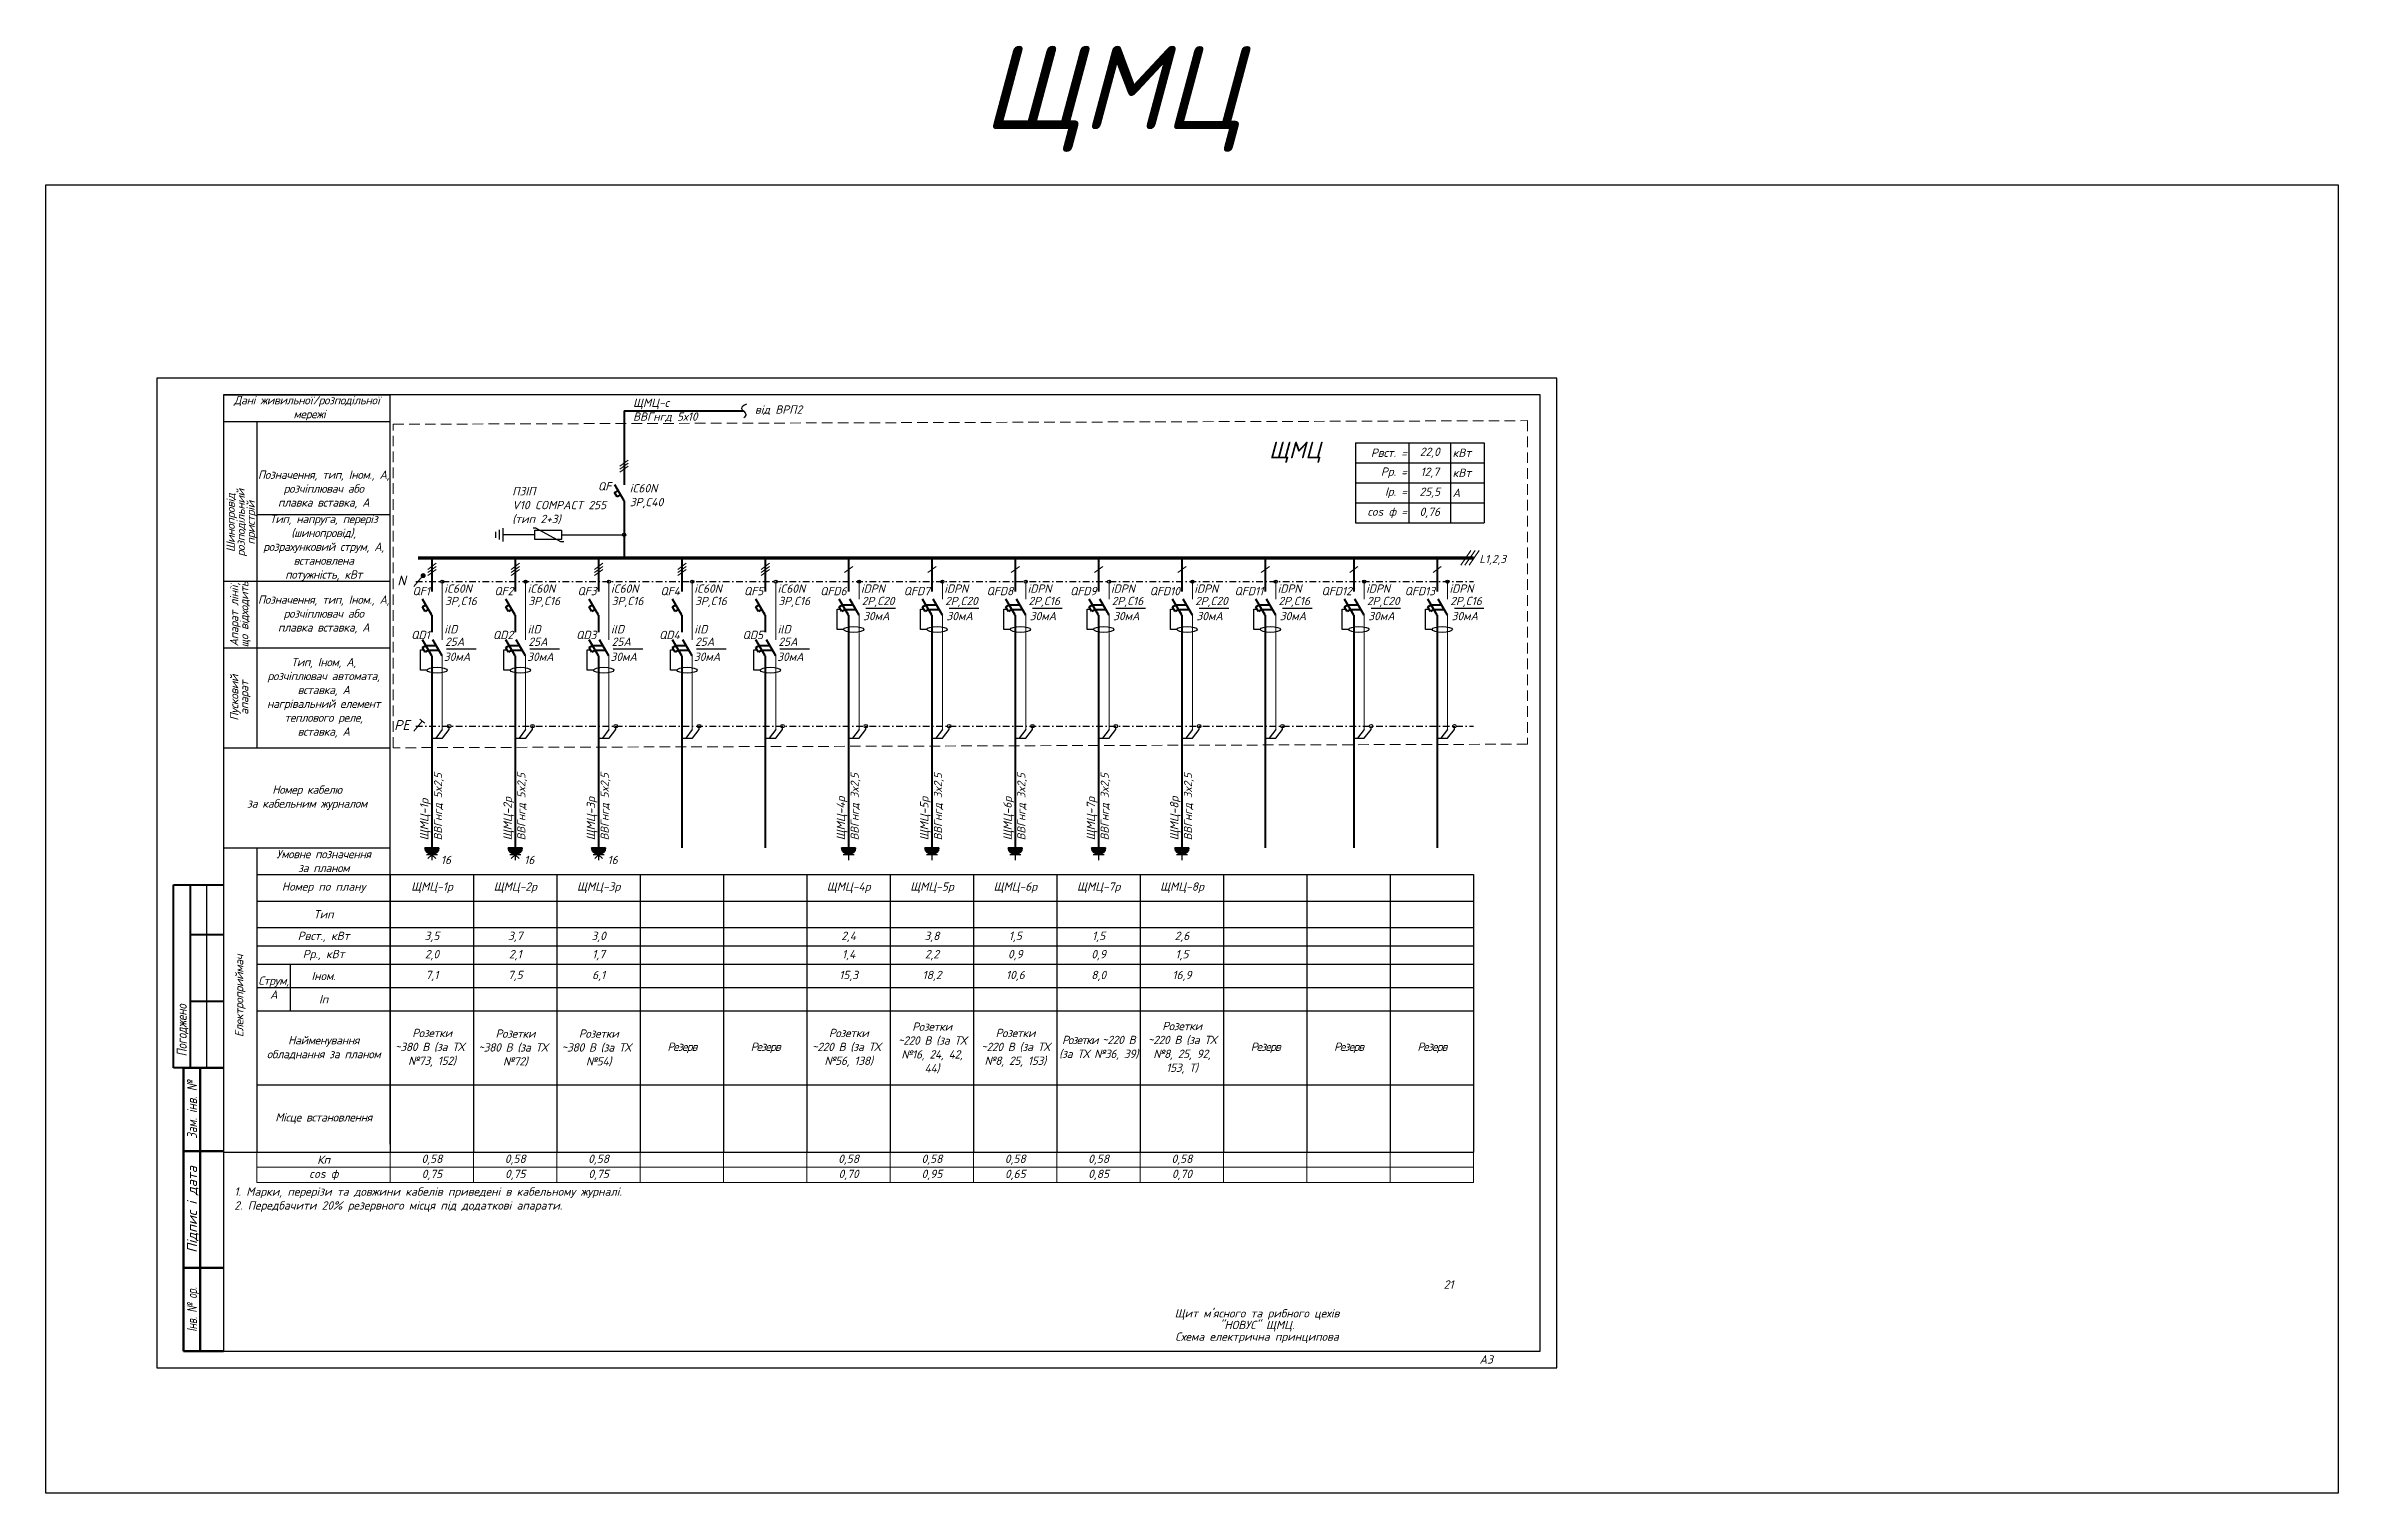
# Model space of a CAD drawing. Header units: millimetres. Extents: x -122434 to 1506205, y -201405 to 386015.
# Drawn here: x 146815 to 215582, y 727 to 44172 of the extents above; entities that cross this region are included whole.
import ezdxf
from ezdxf.enums import TextEntityAlignment as Align

# ---------------------------------------------------------------- set-up
doc = ezdxf.new("R2010")
doc.units = ezdxf.units.MM
doc.linetypes.add('DASHDOTX2', pattern=[2, 1, -0.5, 0, -0.5])
doc.linetypes.add('DASHED', pattern=[9.525, 6.35, -3.175])
doc.layers.get('Defpoints').update_dxf_attribs({"color": 4})
doc.layers.add('Рамка внешняя', color=4, linetype='Continuous', lineweight=30, plot=False)
doc.layers.add('Схема', color=7, linetype='Continuous')
doc.styles.add('GOST 2.304', font='isocpeui.ttf')
doc.styles.add('ICO', font='isocpeui.ttf')
doc.styles.add('ГОСТ 2.304', font='isocpeui.ttf')
doc.styles.add('СГЕНЕРИР_СТИЛЬ_7', font='isocpeui.ttf')

msp = doc.modelspace()

# ---------------------------------------------------------------- texts
at = {"color": 3, "lineweight": 40, "style": 'GOST 2.304'}
msp.add_text('ЩМЦ', height=2500, dxfattribs=at).set_placement((174905, 41670))
at = {"color": 0, "lineweight": 40, "style": 'GOST 2.304'}
msp.add_text('ЩМЦ', height=500, dxfattribs=at).set_placement((183509, 31789))
at = {"color": 0, "lineweight": 9, "style": 'ICO'}
for s, height, p in [('L1,2,3', 243.1, (189819, 28648)), ('N', 300, (157358, 27972)), ('PE', 300, (157265, 23633))]:
    msp.add_text(s, height=height, dxfattribs=at).set_placement(p)
at = {"color": 7, "linetype": 'Continuous', "char_height": 250, "style": 'ГОСТ 2.304'}
for s, insert, width, attachment_point in [('{\\T0.95;Дані живильної/розподільної\\P мережі}', (154648, 33292), 5000, 5), ('{\\T0.95;Позначення, тип, Iном., А, розчіплювач або \\Pплавка вставка, А}', (155148, 30852), 4000, 5), ('{\\C256;ПЗІП\\PV10 COMPACT 255\\P(тип 2+3)}', (160805, 30374), 4000, 4), ('{\\T0.95;Тип, напруга, переріз (шинопровід), розрахунковий струм, А, встановлена \\Pпотужність, кВт}', (155148, 29102), 4000, 5), ('{\\T0.95;Позначення, тип, Iном., А, розчіплювач або \\Pплавка вставка, А}', (155148, 27102), 4000, 5), ('{\\T0.95;Тип, Iном, А,\\Pрозчіплювач автомата,\\Pвставка, А\\Pнагрівальний елемент теплового реле,\\Pвставка, А}', (155148, 24602), 4000, 5), ('{\\T0.95;Номер кабелю \\Pза кабельним журналом}', (154648, 21602), 5000, 5), ('{\\T0.95;Умовне позначення \\Pза планом}', (155148, 19702), 4000, 5), ('{\\C256;16}', (158664, 19734), 4000, 4), ('{\\C256;16}', (161164, 19734), 4000, 4), ('{\\C256;16}', (163664, 19734), 4000, 4), ('{\\T0.95;Струм, А}', (153648, 15902), 1000, 5)]:
    msp.add_mtext(s, dxfattribs=dict(at, insert=insert, width=width, attachment_point=attachment_point))
at = {"linetype": 'Continuous', "char_height": 250, "width": 4000, "attachment_point": 4, "style": 'ГОСТ 2.304'}
for s, insert in [('\\pt3000;ВВГнгд 5х10', (164430, 33023)), ('{\\C7;ЩМЦ-с}', (164430, 33423)), ('{\\C7;від ВРП2}', (168086, 33234))]:
    msp.add_mtext(s, dxfattribs=dict(at, insert=insert))
at = {"color": 1, "linetype": 'Continuous', "char_height": 250, "attachment_point": 4, "style": 'ГОСТ 2.304'}
for s, insert, width in [('{\\C7;QF}', (163377, 30949), 562.36), ('{\\C7;iC60N\\P3P,C40}', (164331, 30655), 4000)]:
    msp.add_mtext(s, dxfattribs=dict(at, insert=insert, width=width))
at = {"color": 7, "linetype": 'Continuous', "char_height": 250, "attachment_point": 5, "rotation": 90, "line_spacing_factor": 0.72, "style": 'ГОСТ 2.304'}
for s, insert, width in [('{\\T0.95;Шинопровід\\Pрозподільний \\Pпристрій}', (152693, 29852), 3500), ('{\\T0.95;Апарат лінії, що відходить}', (152648, 27102), 2000), ('{\\T0.95;Пусковий \\Pапарат}', (152648, 24602), 3000), ('{\\T0.95;Електроприймач}', (152648, 15652), 8900)]:
    msp.add_mtext(s, dxfattribs=dict(at, insert=insert, width=width))
at = {"color": 7, "linetype": 'Continuous', "char_height": 250, "width": 4000, "attachment_point": 4, "rotation": 90, "style": 'ГОСТ 2.304'}
for s, insert in [('{\\C256;ЩМЦ-1р\\P\\H0.95833x;ВВГнгд 5x2,5}', (158398, 20323)), ('{\\C256;ЩМЦ-2р\\P\\H0.95833x;ВВГнгд 5x2,5}', (160898, 20323)), ('{\\C256;ЩМЦ-3р\\P\\H0.95833x;ВВГнгд 5x2,5}', (163398, 20323)), ('{\\C256;ЩМЦ-4р\\P\\H0.95833x;ВВГнгд 3x2,5}', (170898, 20323)), ('{\\C256;ЩМЦ-5р\\P\\H0.95833x;ВВГнгд 3x2,5}', (173398, 20323)), ('{\\C256;ЩМЦ-6р\\P\\H0.95833x;ВВГнгд 3x2,5}', (175898, 20323)), ('{\\C256;ЩМЦ-7р\\P\\H0.95833x;ВВГнгд 3x2,5}', (178398, 20323)), ('{\\C256;ЩМЦ-8р\\P\\H0.95833x;ВВГнгд 3x2,5}', (180898, 20323))]:
    msp.add_mtext(s, dxfattribs=dict(at, insert=insert))
at = {"lineweight": 15, "insert": (152468, 9905), "char_height": 250, "width": 14539.48, "attachment_point": 1, "style": 'ГОСТ 2.304'}
msp.add_mtext('{\\C7;1. Марки, перерізи та довжини кабелів приведені в кабельному журналі}.\\P{\\C7;2. Передбачити 20% резервного місця під додаткові апарати.}', dxfattribs=at)
at = {"linetype": 'Continuous', "lineweight": 25, "char_height": 250, "attachment_point": 5, "line_spacing_factor": 0.84, "style": 'GOST 2.304'}
for s, insert, width in [('{\\C7;21}', (188898, 6992), 1500), ('{\\C7;Щит м\'ясного та рибного цехів \\P"НОВУС" ЩМЦ. \\PСхема електрична принципова }', (183148, 5742), 7000)]:
    msp.add_mtext(s, dxfattribs=dict(at, insert=insert, width=width))

# ---------------------------------------------------------------- blocks, each defined once
blk = doc.blocks.new('*T26')
at = {"color": 0, "linetype": 'ByBlock', "lineweight": -2, "transparency": 16777216}
for p, q in [((0, 0), (36500, 0)), ((0, 0), (0, -8340)), ((4000, 0), (4000, -8340)), ((6500, 0), (6500, -8340)), ((9000, 0), (9000, -8340)), ((11500, 0), (11500, -8340)), ((14000, 0), (14000, -8340)), ((16500, 0), (16500, -8340)), ((19000, 0), (19000, -8340)), ((21500, 0), (21500, -8340)), ((24000, 0), (24000, -8340)), ((26500, 0), (26500, -8340)), ((29000, 0), (29000, -8340)), ((31500, 0), (31500, -8340)), ((34000, 0), (34000, -8340)), ((36500, 0), (36500, -8340)), ((0, -800), (36500, -800)), ((0, -1600), (36500, -1600)), ((0, -2150), (36500, -2150)), ((0, -2700), (36500, -2700)), ((0, -3400), (36500, -3400)), ((0, -4100), (36500, -4100)), ((0, -6315), (36500, -6315)), ((0, -8340), (36500, -8340))]:
    blk.add_line(p, q, dxfattribs=at)
at = {"layer": 'Defpoints', "color": 8, "linetype": 'ByBlock', "lineweight": 0, "transparency": 16777216}
for p, q in [((0, -8340), (0, -9247)), ((0, -8794), (36500, -8794)), ((4000, -8340), (4000, -9247)), ((6500, -8340), (6500, -9247)), ((9000, -8340), (9000, -9247)), ((11500, -8340), (11500, -9247)), ((14000, -8340), (14000, -9247)), ((16500, -8340), (16500, -9247)), ((19000, -8340), (19000, -9247)), ((21500, -8340), (21500, -9247)), ((24000, -8340), (24000, -9247)), ((26500, -8340), (26500, -9247)), ((29000, -8340), (29000, -9247)), ((31500, -8340), (31500, -9247)), ((34000, -8340), (34000, -9247)), ((36500, -8340), (36500, -9247)), ((0, -9247), (36500, -9247))]:
    blk.add_line(p, q, dxfattribs=at)
at = {"color": 0, "transparency": 16777216, "char_height": 250, "attachment_point": 5, "style": 'ГОСТ 2.304'}
for s, insert, width in [('Номер по плану', (2000, -400), 3880), ('ЩМЦ-1р', (5250, -400), 2380), ('ЩМЦ-2р', (7750, -400), 2380), ('ЩМЦ-3р', (10250, -400), 2380), ('ЩМЦ-4р', (17750, -400), 2380), ('ЩМЦ-5р', (20250, -400), 2380), ('ЩМЦ-6р', (22750, -400), 2380), ('ЩМЦ-7р', (25250, -400), 2380), ('ЩМЦ-8р', (27750, -400), 2380), ('Тип', (2000, -1200), 3880), ('Рвст., кВт', (2000, -1875), 3880), ('3,5', (5250, -1875), 2380), ('3,7', (7750, -1875), 2380), ('3,0', (10250, -1875), 2380), ('2,4', (17750, -1875), 2380), ('3,8', (20250, -1875), 2380), ('{\\C256;1,5}', (22750, -1875), 2380), ('1,5', (25250, -1875), 2380), ('{\\C256;2,6}', (27750, -1875), 2380), ('Рр., кВт', (2000, -2425), 3880), ('Іном.', (2000, -3050), 3880), ('7,1', (5250, -3050), 2380), ('7,5', (7750, -3050), 2380), ('6,1', (10250, -3050), 2380), ('15,3', (17750, -3050), 2380), ('18,2', (20250, -3050), 2380), ('10,6', (22750, -3050), 2380), ('8,0', (25250, -3050), 2380), ('16,9', (27750, -3050), 2380), ('Іп', (2000, -3750), 3880), ('{\\T0.95;\\C7;Розетки \\P~380 В (за ТХ  №73, 152)}', (5250, -5208), 2380), ('{\\T0.95;\\C7;Розетки \\P~380 В (за ТХ  №72)}', (7750, -5208), 2380), ('{\\T0.95;\\C7;Розетки \\P~380 В (за ТХ  №54)}', (10250, -5208), 2380), ('{\\T0.95;\\C7;Розетки \\P~220 В (за ТХ  №56, 138)}', (17750, -5208), 2380), ('{\\T0.95;\\C7;Розетки \\P~220 В (за ТХ №16, 24, 42, 44)}', (20250, -5208), 2380), ('{\\T0.95;\\C7;Розетки \\P~220 В (за ТХ №8, 25, 153)}', (22750, -5208), 2380), ('{\\T0.95;\\C7;Розетки \\P~220 В (за ТХ №8, 25, 92, 153, Т)}', (27750, -5208), 2380), ('{\\T0.95;\\C7;Найменування обладнання за планом}', (2000, -5208), 3880), ('{\\T0.85;\\C7;Резерв}', (12750, -5208), 2380), ('{\\T0.85;\\C7;Резерв}', (15250, -5208), 2380), ('{\\T0.85;\\C7;Розетки \\T0.95;~220 В \\T0.85; \\T0.95;(за ТХ №36, 39)}', (25250, -5208), 2380), ('{\\T0.85;\\C7;Резерв}', (30250, -5208), 2380), ('{\\T0.85;\\C7;Резерв}', (32750, -5208), 2380), ('{\\T0.85;\\C7;Резерв}', (35250, -5208), 2380), ('{\\T0.95;\\C7;Місце встановлення}', (2000, -7328), 3880)]:
    blk.add_mtext(s, dxfattribs=dict(at, insert=insert, width=width))
at = {"color": 7, "true_color": 0xffffff, "transparency": 16777216, "char_height": 250, "attachment_point": 5, "style": 'ГОСТ 2.304'}
for s, insert, width in [('2,0', (5250, -2425), 2380), ('2,1', (7750, -2425), 2380), ('1,7', (10250, -2425), 2380), ('1,4', (17750, -2425), 2380), ('2,2', (20250, -2425), 2380), ('0,9', (22750, -2425), 2380), ('0,9', (25250, -2425), 2380), ('1,5', (27750, -2425), 2380), ('cos ф', (2000, -9020), 3880), ('Кп', (2000, -8567), 3880), ('0,58', (5250, -8567), 2380), ('0,75', (5250, -9020), 2380), ('0,58', (7750, -8567), 2380), ('0,75', (7750, -9020), 2380), ('0,58', (10250, -8567), 2380), ('0,75', (10250, -9020), 2380), ('0,58', (17750, -8567), 2380), ('0,70', (17750, -9020), 2380), ('0,58', (20250, -8567), 2380), ('0,95', (20250, -9020), 2380), ('0,58', (22750, -8567), 2380), ('0,65', (22750, -9020), 2380), ('0,58', (25250, -8567), 2380), ('0,85', (25250, -9020), 2380), ('0,58', (27750, -8567), 2380), ('0,70', (27750, -9020), 2380)]:
    blk.add_mtext(s, dxfattribs=dict(at, insert=insert, width=width))
blk = doc.blocks.new('*T27')
at = {"color": 0, "linetype": 'ByBlock', "lineweight": -2, "transparency": 16777216}
for p, q in [((0, 0), (3860, 0)), ((0, 0), (0, -2400)), ((1600, 0), (1600, -2400)), ((2850, 0), (2850, -2400)), ((3860, 0), (3860, -2400)), ((0, -600), (3860, -600)), ((0, -1200), (3860, -1200)), ((0, -1800), (3860, -1800)), ((0, -2400), (1600, -2400)), ((2850, -2400), (3860, -2400))]:
    blk.add_line(p, q, dxfattribs=at)
at = {"color": 0, "lineweight": -2, "transparency": 16777216}
blk.add_line((1600, -2400), (2850, -2400), dxfattribs=at)
at = {"color": 0, "transparency": 16777216, "char_height": 250, "style": 'ГОСТ 2.304'}
for s, insert, width, attachment_point in [('Рвст. =', (1540, -300), 1480, 6), ('22,0', (2225, -300), 1130, 5), ('кВт', (2910, -300), 890, 4), ('Рр. =', (1540, -900), 1480, 6), ('Ір. =', (1540, -1500), 1480, 6), ('25,5', (2225, -1500), 1130, 5), ('12,7', (2225, -900), 1130, 5), ('А', (2910, -1500), 890, 4), ('кВт', (2910, -900), 890, 4), ('сos ф =', (1540, -2100), 1480, 6), ('0,76', (2225, -2100), 1130, 5)]:
    blk.add_mtext(s, dxfattribs=dict(at, insert=insert, width=width, attachment_point=attachment_point))
blk = doc.blocks.new('*U159')
at = {"color": 0, "lineweight": 40}
for p, q in [((0, 0), (0, -1005)), ((0, -1720), (-280, -1240)), ((311, -1720), (31, -1240)), ((-284, -1468), (-180, -1408)), ((-204, -1607), (-284, -1468)), ((-100, -1547), (-204, -1607)), ((-181, -1409), (130, -1409)), ((-100, -1547), (210, -1547))]:
    blk.add_line(p, q, dxfattribs=at)
at = {"color": 0, "lineweight": 13}
blk.add_line((-124, -441), (124, -256), dxfattribs=at)
at = {"color": 0, "lineweight": 9}
for p, q in [((311, -711), (311, -1240)), ((311, -2461), (311, -1720)), ((311, -2941), (311, -2461)), ((311, -5151), (311, -2941))]:
    blk.add_line(p, q, dxfattribs=at)
at = {"lineweight": 40}
for p, q in [((0, -1720), (0, -2226)), ((0, -2226), (0, -2941)), ((0, -2941), (0, -4529))]:
    blk.add_line(p, q, dxfattribs=at)
blk.add_line((516, -1512), (1402, -1512))
at = {"color": 0}
blk.add_lwpolyline([(-151, -2149), (-346, -2149), (-346, -1537), (-244, -1537)], dxfattribs=at)
blk.add_circle((311, -711), 46.3, dxfattribs=at)
blk.add_ellipse((153, -2149), major_axis=(-304, 0), ratio=0.29336, dxfattribs=at)
at = {"color": 0, "lineweight": 40}
blk.add_point((-37, -1659), dxfattribs=at)
at = {"style": 'ГОСТ 2.304'}
blk.add_attdef('QF', text='', height=250, dxfattribs=at).set_placement((-61, -997), align=Align.MIDDLE_RIGHT)
at = {"lineweight": 50, "style": 'ГОСТ 2.304'}
for tag, p in [('CURRENT', (391, -1419)), ('ТYPE', (369, -1046)), ('D_CURRENT', (432, -1871))]:
    blk.add_attdef(tag, p, '', height=250, dxfattribs=at)
blk = doc.blocks.new('*U162')
at = {"color": 0, "lineweight": 40}
for p, q in [((0, 0), (0, -1005)), ((0, -1720), (-280, -1240)), ((-284, -1468), (-180, -1408)), ((-204, -1607), (-284, -1468)), ((-100, -1547), (-204, -1607)), ((-284, -2690), (-180, -2630)), ((-204, -2828), (-284, -2690)), ((0, -2941), (-280, -2461)), ((-181, -2631), (130, -2631)), ((311, -2941), (31, -2461)), ((-100, -2768), (-204, -2828)), ((-100, -2768), (210, -2768))]:
    blk.add_line(p, q, dxfattribs=at)
at = {"color": 0, "lineweight": 13}
for p, q in [((-124, -348), (124, -163)), ((-124, -441), (124, -256)), ((-124, -533), (124, -348))]:
    blk.add_line(p, q, dxfattribs=at)
at = {"color": 0, "lineweight": 9}
for p, q in [((311, -711), (311, -1240)), ((311, -1240), (311, -1720)), ((311, -2461), (311, -1720)), ((311, -5151), (311, -2941))]:
    blk.add_line(p, q, dxfattribs=at)
at = {"lineweight": 40}
for p, q in [((0, -1720), (0, -2226)), ((0, -2941), (0, -4529))]:
    blk.add_line(p, q, dxfattribs=at)
blk.add_line((439, -2733), (1325, -2733))
at = {"color": 0}
blk.add_lwpolyline([(-151, -3371), (-346, -3371), (-346, -2759), (-244, -2759)], dxfattribs=at)
blk.add_circle((311, -711), 46.3, dxfattribs=at)
blk.add_ellipse((153, -3371), major_axis=(-304, 0), ratio=0.29336, dxfattribs=at)
at = {"color": 0, "lineweight": 40}
blk.add_point((-37, -1659), dxfattribs=at)
at = {"style": 'ГОСТ 2.304'}
for tag, p in [('QF', (-61, -997)), ('Q', (-66, -2313))]:
    blk.add_attdef(tag, text='', height=250, dxfattribs=at).set_placement(p, align=Align.MIDDLE_RIGHT)
at = {"lineweight": 50, "style": 'ГОСТ 2.304'}
for tag, p in [('CURRENT', (391, -1419)), ('ТYPE', (369, -1046)), ('Q_ТYPE', (369, -2267)), ('Q_CURRENT', (391, -2641)), ('QD_CURRENT', (355, -3093))]:
    blk.add_attdef(tag, p, '', height=250, dxfattribs=at)
blk = doc.blocks.new('*U3')
h = blk.add_hatch(color=256)
h.dxf.hatch_style = 1
h.paths.add_polyline_path([(175, 0, 1), (-175, 0)])
at = {"color": 0, "linetype": 'Continuous', "lineweight": 30}
for p, q in [((175, 0), (-175, 0)), ((140, 175), (-140, 175)), ((0, 175), (0, 315)), ((0, 175), (0, 315)), ((0, 175), (0, 315)), ((0, 175), (0, 0))]:
    blk.add_line(p, q, dxfattribs=at)
at = {"lineweight": 30}
for q in [(-99, 274), (99, 274)]:
    blk.add_line((0, 175), q, dxfattribs=at)
at = {"color": 0, "linetype": 'Continuous', "lineweight": 30}
blk.add_arc((0, 0), 175, 0, 180, dxfattribs=at)
blk = doc.blocks.new('*U4')
h = blk.add_hatch(color=256)
h.dxf.hatch_style = 1
h.paths.add_polyline_path([(175, 0, 1), (-175, 0)])
at = {"color": 0, "linetype": 'Continuous', "lineweight": 30}
for p, q in [((175, 0), (-175, 0)), ((140, 175), (-140, 175)), ((0, 175), (0, 315)), ((0, 175), (0, 315)), ((0, 175), (0, 315))]:
    blk.add_line(p, q, dxfattribs=at)
blk.add_arc((0, 0), 175, 0, 180, dxfattribs=at)
blk = doc.blocks.new('*U8')
at = {"lineweight": 40}
for p, q in [((4.94, 90), (4.94, 145)), ((4.94, 145), (19.94, 145)), ((9.94, 145), (9.94, 90)), ((9.94, 130), (19.94, 130)), ((9.94, 110), (19.94, 110)), ((19.94, 90), (4.94, 90))]:
    blk.add_line(p, q, dxfattribs=at)
at = {"lineweight": 25}
blk.add_line((14.94, 90), (14.94, 145), dxfattribs=at)
at = {"linetype": 'Continuous', "lineweight": 60}
for p, q in [((8, 5), (8, 90)), ((8, 90), (20, 90)), ((13, 5), (13, 90)), ((8, 65), (20, 65)), ((8, 30), (20, 30)), ((20, 5), (8, 5))]:
    blk.add_line(p, q, dxfattribs=at)
at = {"lineweight": 30, "ltscale": 100}
blk.add_lwpolyline([(20, 5), (415, 5), (415, 292), (20, 292)], close=True, dxfattribs=at)
at = {"layer": 'Рамка внешняя', "ltscale": 100}
blk.add_lwpolyline([(0, 0), (420, 0), (420, 297), (0, 297)], close=True, dxfattribs=at)
at = {"linetype": 'Continuous', "lineweight": 25, "style": 'СГЕНЕРИР_СТИЛЬ_7'}
for s, width, p in [('Погоджено', 0.8, (7.44, 101.27)), ('Зам. інв. №', 0.8, (10.5, 77.5)), ('Інв. № ор.', 0.7, (10.5, 17.5))]:
    blk.add_text(s, height=3, rotation=90, dxfattribs=dict(at, width=width)).set_placement(p, align=Align.MIDDLE_CENTER)
blk.add_text('Підпис і дата', height=3, rotation=90, dxfattribs=at).set_placement((10.5, 47.5), align=Align.MIDDLE_CENTER)
at = {"layer": 'Схема', "linetype": 'Continuous', "style": 'ГОСТ 2.304'}
blk.add_text('А3', height=2.5, dxfattribs=at).set_placement((396.77, 1.24))

# ---------------------------------------------------------------- linework, layer by layer
at = {"ltscale": 200}
msp.add_line((152148, 33692), (157148, 33692), dxfattribs=at)
at = {"color": 7, "ltscale": 200}
for p, q in [((152148, 33692), (152148, 10962)), ((157148, 11202), (157148, 33692)), ((152148, 32892), (157148, 32892)), ((153148, 32892), (153148, 28102)), ((153148, 30102), (157148, 30102)), ((152148, 28102), (157148, 28102)), ((153148, 28102), (153148, 26102)), ((152148, 26102), (157148, 26102)), ((153148, 26102), (153148, 23102)), ((152148, 23102), (157148, 23102)), ((152148, 20102), (157148, 20102)), ((153148, 20102), (153148, 11202)), ((153148, 19302), (157148, 19302)), ((153148, 18502), (157148, 18502)), ((153148, 17702), (157148, 17702)), ((153148, 16602), (157148, 16602)), ((154148, 16602), (154148, 15202)), ((154148, 15902), (157148, 15902)), ((153148, 15202), (157148, 15202)), ((152148, 10962), (153148, 10962))]:
    msp.add_line(p, q, dxfattribs=at)
at = {"lineweight": 40, "ltscale": 200}
for p, q in [((164161, 33213), (167740, 33213)), ((158398, 24272), (158398, 20102)), ((160898, 24272), (160898, 20102)), ((163398, 24272), (163398, 20102)), ((165898, 24272), (165898, 20102)), ((168398, 24272), (168398, 20102)), ((170898, 24272), (170898, 20102)), ((173398, 24272), (173398, 20102)), ((175898, 24272), (175898, 20102)), ((178398, 24272), (178398, 20102)), ((180898, 24272), (180898, 20102)), ((183398, 24272), (183398, 20102)), ((186053, 24272), (186053, 20102)), ((188553, 24272), (188553, 20102))]:
    msp.add_line(p, q, dxfattribs=at)
at = {"color": 0, "lineweight": 40, "ltscale": 200}
for p, q in [((164161, 33213), (164161, 30996)), ((164161, 30516), (163881, 30996)), ((163877, 30768), (163981, 30828)), ((163957, 30629), (163877, 30768)), ((164061, 30689), (163957, 30629)), ((164161, 30516), (164161, 28801))]:
    msp.add_line(p, q, dxfattribs=at)
at = {"color": 0, "lineweight": 13, "ltscale": 200}
for p, q in [((164036, 31554), (164285, 31739)), ((164036, 31462), (164285, 31647)), ((164036, 31371), (164285, 31556))]:
    msp.add_line(p, q, dxfattribs=at)
at = {"color": 7, "lineweight": 30, "ltscale": 300}
for p, q in [((161519, 29696, 0), (161430, 29696, 0)), ((162269, 29282, 0), (161519, 29696, 0)), ((161480, 29495, 0), (160536, 29495, 0)), ((162358, 29282, 0), (162269, 29282, 0)), ((162280, 29495, 0), (164161, 29495, 0))]:
    msp.add_line(p, q, dxfattribs=at)
at = {"lineweight": 15, "ltscale": 200}
for p, q in [((189567, 29020), (189261, 28583)), ((189691, 29020), (189385, 28583)), ((189815, 29020), (189509, 28583))]:
    msp.add_line(p, q, dxfattribs=at)
at = {"color": 0, "linetype": 'DASHDOTX2', "ltscale": 200}
for p, q in [((157917, 28090), (189648, 28090)), ((157917, 23751), (189648, 23751))]:
    msp.add_line(p, q, dxfattribs=at)
at = {"color": 0, "ltscale": 200}
for p, q in [((158389, 23391), (158713, 23391)), ((158709, 23650), (158512, 23391)), ((158713, 23391), (158915, 23651)), ((158915, 23651), (158915, 23751)), ((160889, 23391), (161213, 23391)), ((161209, 23650), (161012, 23391)), ((161213, 23391), (161415, 23651)), ((161415, 23651), (161415, 23751)), ((163389, 23391), (163713, 23391)), ((163709, 23650), (163512, 23391)), ((163713, 23391), (163915, 23651)), ((163915, 23651), (163915, 23751)), ((165889, 23391), (166213, 23391)), ((166209, 23650), (166012, 23391)), ((166213, 23391), (166415, 23651)), ((166415, 23651), (166415, 23751)), ((168389, 23391), (168713, 23391)), ((168709, 23650), (168512, 23391)), ((168713, 23391), (168915, 23651)), ((168915, 23651), (168915, 23751)), ((170889, 23391), (171213, 23391)), ((171209, 23650), (171012, 23391)), ((171213, 23391), (171415, 23651)), ((171415, 23651), (171415, 23751)), ((173389, 23391), (173713, 23391)), ((173709, 23650), (173512, 23391)), ((173713, 23391), (173915, 23651)), ((173915, 23651), (173915, 23751)), ((175889, 23391), (176213, 23391)), ((176209, 23650), (176012, 23391)), ((176213, 23391), (176415, 23651)), ((176415, 23651), (176415, 23751)), ((178389, 23391), (178713, 23391)), ((178709, 23650), (178512, 23391)), ((178713, 23391), (178915, 23651)), ((178915, 23651), (178915, 23751)), ((180889, 23391), (181213, 23391)), ((181209, 23650), (181012, 23391)), ((181213, 23391), (181415, 23651)), ((181415, 23651), (181415, 23751)), ((183389, 23391), (183713, 23391)), ((183709, 23650), (183512, 23391)), ((183713, 23391), (183915, 23651)), ((183915, 23651), (183915, 23751)), ((186044, 23391), (186368, 23391)), ((186364, 23650), (186167, 23391)), ((186368, 23391), (186570, 23651)), ((186570, 23651), (186570, 23751)), ((188544, 23391), (188868, 23391)), ((188864, 23650), (188667, 23391)), ((188868, 23391), (189070, 23651)), ((189070, 23651), (189070, 23751))]:
    msp.add_line(p, q, dxfattribs=at)
at = {"color": 3}
msp.add_lwpolyline([(146815, 39996), (215582, 39996), (215582, 727), (146815, 727)], close=True, dxfattribs=at)
at = {"linetype": 'DASHED', "lineweight": 18, "ltscale": 50}
msp.add_lwpolyline([(157238, 32812), (191261, 32920), (191261, 23210), (157238, 23102)], close=True, dxfattribs=at)
at = {"color": 7, "lineweight": 30, "ltscale": 100, "elevation": 0}
for points in [[(160310, 29406), (160310, 29584)], [(160423, 29349), (160423, 29641)], [(160536, 29291), (160536, 29698)]]:
    msp.add_lwpolyline(points, dxfattribs=at)
msp.add_lwpolyline([(161480, 29358), (161480, 29632), (162280, 29632), (162280, 29358)], close=True, dxfattribs=at)
at = {"lineweight": 20, "ltscale": 50}
for points in [[(158108, 28240), (157852, 27940)], [(158108, 23902), (157852, 23602)], [(158105, 23905), (158186, 23841), (158031, 23963)]]:
    msp.add_lwpolyline(points, dxfattribs=at)
at = {"color": 0, "lineweight": 40, "ltscale": 50, "const_width": 100}
msp.add_lwpolyline([(157979, 28801), (189648, 28801)], dxfattribs=at)
at = {"lineweight": 9, "ltscale": 50, "const_width": 75}
msp.add_lwpolyline([(158097, 28268, 1), (158172, 28268, 1)], format="xyb", close=True, dxfattribs=at)
at = {"color": 0}
for centre in [(164161, 29495, 0), (158915, 23751), (161415, 23751), (163915, 23751), (166415, 23751), (168915, 23751), (171415, 23751), (173915, 23751), (176415, 23751), (178915, 23751), (181415, 23751), (183915, 23751), (186570, 23751), (189070, 23751)]:
    msp.add_circle(centre, 51.8, dxfattribs=at)
msp.add_spline([(167830, 33411), (167686, 33288), (167814, 33108), (167750, 33001)], degree=3)

# ---------------------------------------------------------------- block references
at = {"xscale": 100, "yscale": 100, "zscale": 100}
msp.add_blockref('*U8', (150148, 4492), dxfattribs=at)
for name, p in [('*T27', (186107, 32256)), ('*T26', (153148, 19302))]:
    msp.add_blockref(name, p)
at = {"lineweight": 50}
for name, p, values in [('*U162', (158398, 28801), {'QF': 'QF1', 'ТYPE': 'iC60N', 'CURRENT': '3P,C16', 'Q': 'QD1', 'Q_ТYPE': 'ilD', 'Q_CURRENT': '25A', 'QD_CURRENT': '30мА'}), ('*U162', (160898, 28801), {'QF': 'QF2', 'ТYPE': 'iC60N', 'CURRENT': '3P,C16', 'Q': 'QD2', 'Q_ТYPE': 'ilD', 'Q_CURRENT': '25A', 'QD_CURRENT': '30мА'}), ('*U162', (163398, 28801), {'QF': 'QF3', 'ТYPE': 'iC60N', 'CURRENT': '3P,C16', 'Q': 'QD3', 'Q_ТYPE': 'ilD', 'Q_CURRENT': '25A', 'QD_CURRENT': '30мА'}), ('*U162', (165898, 28801), {'QF': 'QF4', 'ТYPE': 'iC60N', 'CURRENT': '3P,C16', 'Q': 'QD4', 'Q_ТYPE': 'ilD', 'Q_CURRENT': '25A', 'QD_CURRENT': '30мА'}), ('*U162', (168398, 28801), {'QF': 'QF5', 'ТYPE': 'iC60N', 'CURRENT': '3P,C16', 'Q': 'QD5', 'Q_ТYPE': 'ilD', 'Q_CURRENT': '25A', 'QD_CURRENT': '30мА'}), ('*U159', (170898, 28801), {'QF': 'QFD6', 'ТYPE': 'iDPN', 'CURRENT': '2P,C20', 'D_CURRENT': '30мА'}), ('*U159', (173398, 28801), {'QF': 'QFD7', 'ТYPE': 'iDPN', 'CURRENT': '2P,C20', 'D_CURRENT': '30мА'}), ('*U159', (175898, 28801), {'QF': 'QFD8', 'ТYPE': 'iDPN', 'CURRENT': '2P,C16', 'D_CURRENT': '30мА'}), ('*U159', (178398, 28801), {'QF': 'QFD9', 'ТYPE': 'iDPN', 'CURRENT': '2P,C16', 'D_CURRENT': '30мА'}), ('*U159', (180898, 28801), {'QF': 'QFD10', 'ТYPE': 'iDPN', 'CURRENT': '2P,C20', 'D_CURRENT': '30мА'}), ('*U159', (183398, 28801), {'QF': 'QFD11', 'ТYPE': 'iDPN', 'CURRENT': '2P,C16', 'D_CURRENT': '30мА'}), ('*U159', (186053, 28801), {'QF': 'QFD12', 'ТYPE': 'iDPN', 'CURRENT': '2P,C20', 'D_CURRENT': '30мА'}), ('*U159', (188553, 28801), {'QF': 'QFD13', 'ТYPE': 'iDPN', 'CURRENT': '2P,C16', 'D_CURRENT': '30мА'})]:
    msp.add_blockref(name, p, dxfattribs=at).add_auto_attribs(values)
at = {"xscale": -1.2, "yscale": 1.2, "zscale": 1.2, "rotation": 180}
for name, p in [('*U3', (158398, 20102)), ('*U3', (160898, 20102)), ('*U3', (163398, 20102)), ('*U4', (170898, 20102)), ('*U4', (173398, 20102)), ('*U4', (175898, 20102)), ('*U4', (178398, 20102)), ('*U4', (180898, 20102))]:
    msp.add_blockref(name, p, dxfattribs=at)

msp.set_redraw_order([(e.dxf.handle, doc.entitydb.next_handle()) for e in msp.query("TEXT MTEXT ATTDEF DIMENSION ARC_DIMENSION")])  # texts and dimensions are drawn at this point

doc.saveas('drawing.dxf')
